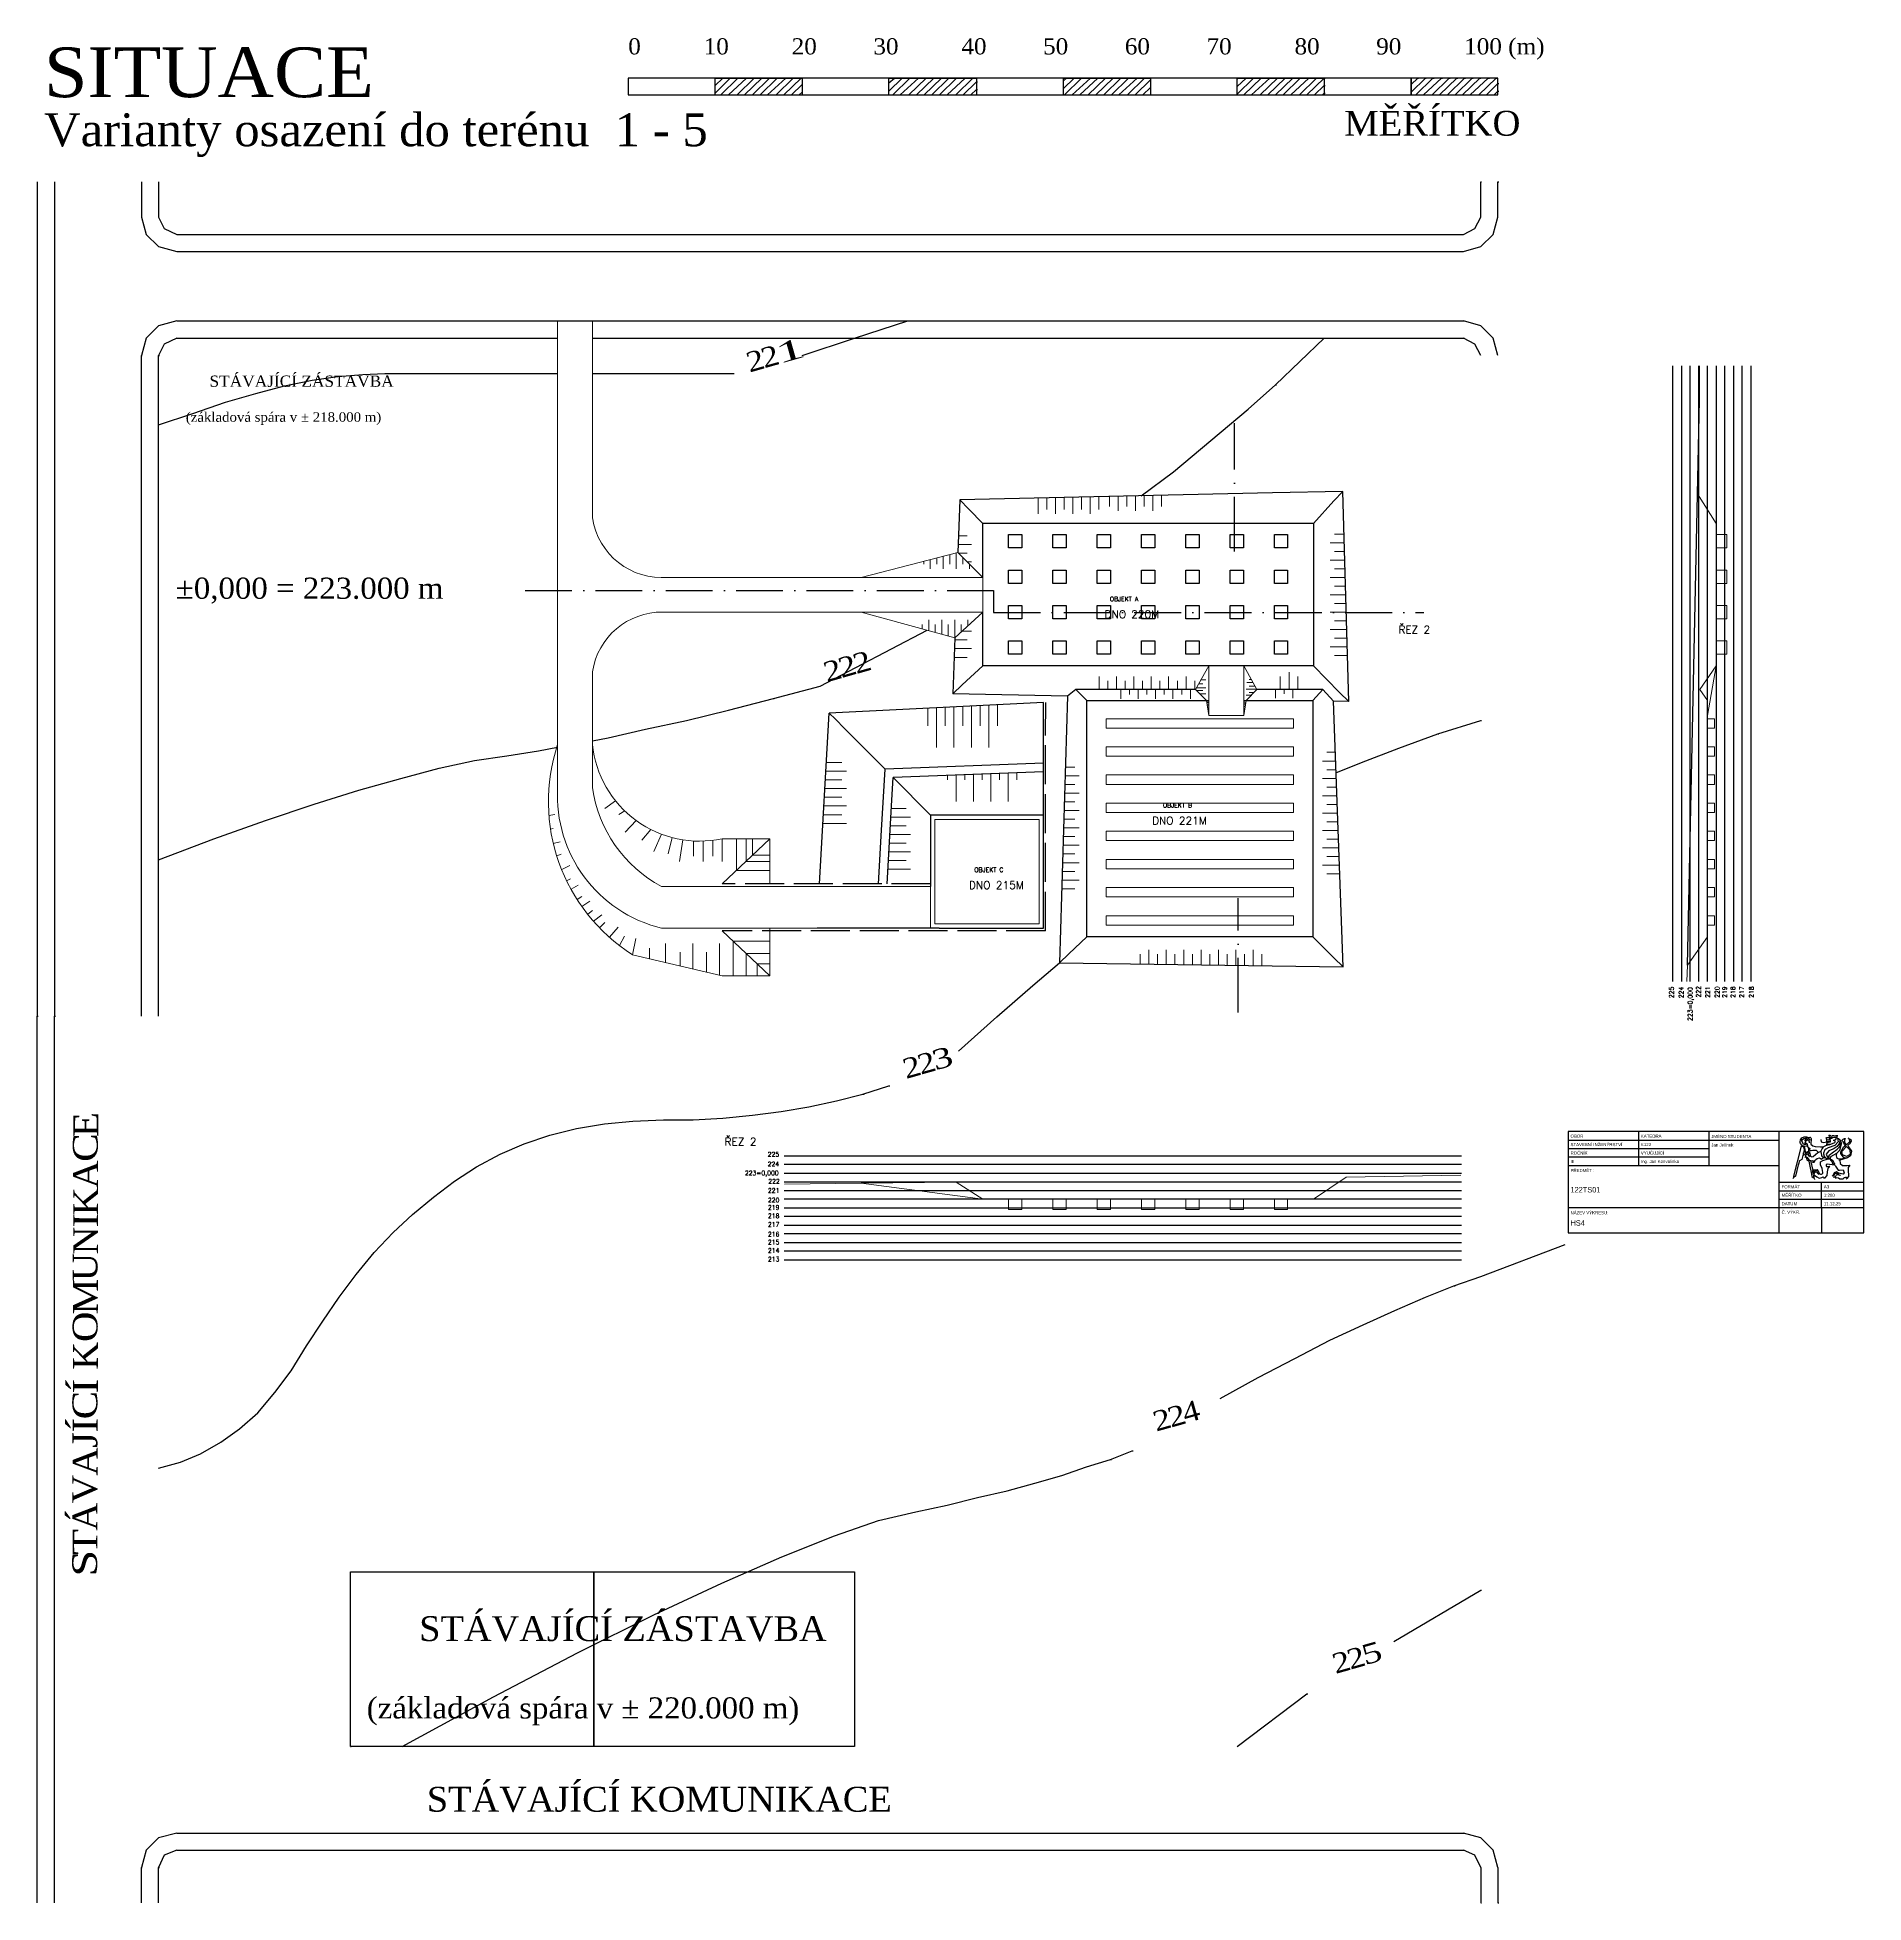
# Model space of a CAD drawing. Header units: millimetres. Extents: x -3518363 to 3223740, y -1530229 to 774657.
# Drawn here: x 190059 to 400380, y -1530229 to -1315420 of the extents above; entities that cross this region are included whole.
import ezdxf

# ---------------------------------------------------------------- set-up
doc = ezdxf.new("R2010")
doc.units = ezdxf.units.MM
doc.header["$LTSCALE"] = 15
doc.header["$MEASUREMENT"] = 0
doc.linetypes.add('ACAD_ISO02W100', pattern=[15, 12, -3])
doc.linetypes.add('ACAD_ISO10W100', pattern=[18, 12, -3, 0, -3])
doc.layers.get('0').update_dxf_attribs({"linetype": 'CONTINUOUS'})
doc.layers.get('DEFPOINTS').update_dxf_attribs({"linetype": 'CONTINUOUS'})
for name, color, linetype, lineweight in [('cesty', 7, 'CONTINUOUS', 15), ('obj 2 pasy', 141, 'ACAD_ISO10W100', 15), ('pažení', 220, 'ACAD_ISO02W100', 30), ('texty', 255, 'CONTINUOUS', 15), ('ŘEZ', 11, 'ACAD_ISO10W100', 15)]:
    doc.layers.add(name, color=color, linetype=linetype, lineweight=lineweight)
for name, color, linetype in [('obj 1 patky', 130, 'CONTINUOUS'), ('objekt 1', 40, 'CONTINUOUS'), ('objekt 2', 70, 'CONTINUOUS'), ('objekt 3', 150, 'CONTINUOUS'), ('RAMECEK', 7, 'CONTINUOUS'), ('ŘEZ bílá', 251, 'ACAD_ISO10W100'), ('ŘEZ čerch', 10, 'ACAD_ISO10W100')]:
    doc.layers.add(name, color=color, linetype=linetype)
doc.layers.add('svahovaní', color=7, linetype='CONTINUOUS', lineweight=15, true_color=0xe3331c)
doc.styles.add('ROMAN', font='roman')
doc.styles.add('romans', font='romans.shx')
doc.styles.add('TIMESNEWROMAN', font='times.ttf')

msp = doc.modelspace()

# ---------------------------------------------------------------- texts
at = {"attachment_point": 7, "style": 'TIMESNEWROMAN'}
for s, insert, char_height, width in [('\\W1.04;SITUACE', (190830.606, -1322395.109), 5726.35125, 39233.21061), ('\\W1.03;0\\~\\~\\~\\~\\~\\~\\~\\~\\~\\~10\\~\\~\\~\\~\\~\\~\\~\\~\\~\\~20\\~\\~\\~\\~\\~\\~\\~\\~\\~30\\~\\~\\~\\~\\~\\~\\~\\~\\~\\~40\\~\\~\\~\\~\\~\\~\\~\\~\\~50\\~\\~\\~\\~\\~\\~\\~\\~\\~60\\~\\~\\~\\~\\~\\~\\~\\~\\~70\\~\\~\\~\\~\\~\\~\\~\\~\\~\\~80\\~\\~\\~\\~\\~\\~\\~\\~\\~90\\~\\~\\~\\~\\~\\~\\~\\~\\~\\~100\\~(m)', (258111.038, -1317997.186), 1861.033775, 104185.90222), ('\\W1.03;MĚŘÍTKO', (340565.579, -1326793.032), 2863.1607, 21087.58593), ('\\W1.02;Varianty\\~osazení\\~do\\~terénu\\~\\~1\\~-\\~5', (190830.606, -1329210.607), 3793.6648, 76615.21395), ('\\W1.02;STÁVAJÍCÍ\\~ZÁSTAVBA', (209890.626, -1355695.096), 1293.94102, 21321.5671), ('{\\W1.03;(základová\\~spára\\~v\\~±\\~218.000\\~m)}', (207159.21, -1360053.737), 1099.86018, 22340.96115), ('{\\W1.03;±\\fTimes New Roman|b0|i0|c238|p18;0,000 =\\fTimes New Roman|b0|i0|c0|p18;\\~2\\fTimes New Roman|b0|i0|c238|p18;23\\fTimes New Roman|b0|i0|c0|p18;.000\\~m}', (206004.708, -1380647.377), 2433.709411, 49434.83592), ('\\W1.02;STÁVAJÍCÍ\\~ZÁSTAVBA', (234038.227, -1500163.587), 2863.1607, 47179.17747), ('\\W1.03;(základová\\~spára\\~v\\~±\\~220.000\\~m)', (227994.301, -1509808.145), 2433.70941, 49434.83592), ('\\W1.02;STÁVAJÍCÍ\\~KOMUNIKACE', (234912.664, -1519812.732), 2863.1607, 53670.5873)]:
    msp.add_mtext(s, dxfattribs=dict(at, insert=insert, char_height=char_height, width=width))
for s, insert, char_height, width, rotation in [('\\W1.16;2', (273773.719, -1353540.564), 2289.8356, 3047.34523, 15.80019522), ('\\W1.95;1', (275445.44, -1353051.769), 2289.8356, 3945.50577, 15.80019522), ('\\W1.16;2', (272076.359, -1354029.254), 2289.8356, 3047.34523, 15.80019522), ('\\W1.16;2', (280974.722, -1389700.801), 2289.8356, 3047.34523, 15.80019522), ('\\W1.16;2', (282672.043, -1389212.085), 2289.8356, 3047.34523, 15.80019522), ('\\W1.16;2', (284369.442, -1388749.27), 2289.8356, 3047.34523, 15.80019522), ('\\W1.16;2', (291801.97, -1434888.422), 2289.8356, 3047.34523, 15.80019522), ('\\W1.35;3', (293473.77, -1434425.515), 2289.8356, 3263.01579, 15.80019522), ('\\W1.16;2', (290104.61, -1435377.112), 2289.8356, 3047.34523, 15.80019522), ('\\W1.09;E', (197079.378, -1442064.702), 2863.0542, 4188.81108, 89.90041137), ('\\W1.14;C', (197053.791, -1444919.479), 2863.0542, 4490.01155, 89.90041137), ('\\W1.04;A', (197053.699, -1448005.821), 2863.0542, 4592.75863, 89.90041137), ('\\W1.03;K', (197053.699, -1451066.184), 2863.0542, 4572.93372, 89.90041137), ('\\W1.19;I', (197053.791, -1452506.576), 2863.0542, 3142.16769, 89.90041137), ('\\W1.02;N', (197053.791, -1455566.952), 2863.0542, 4557.723, 89.90041137), ('\\W1.04;U', (197028.243, -1458653.202), 2863.0542, 4588.46559, 89.90041137), ('\\W1.07;M', (197028.158, -1462485.177), 2863.0542, 5402.24811, 89.90041137), ('\\W1.13;O', (197028.282, -1465674.22), 2863.0542, 4720.52411, 89.90041137), ('\\W1.03;K', (197028.452, -1468863.224), 2863.0542, 4572.93372, 89.90041137), ('\\W1.19;Í', (197028.498, -1471615.314), 2863.0542, 3142.16769, 89.90041137), ('\\W1.14;C', (197002.695, -1474572.858), 2863.0542, 4490.01155, 89.90041137), ('\\W1.16;2', (318909.381, -1475987.087), 2289.8356, 3047.34523, 15.80019522), ('\\W1.16;2', (320606.78, -1475524.324), 2289.8356, 3047.34523, 15.80019522), ('\\W1.13;4', (322278.553, -1475035.543), 2289.8356, 3009.2889, 15.80019522), ('\\W1.19;Í', (197002.65, -1476115.977), 2863.0542, 3142.16769, 89.90041137), ('\\W1.09;J', (197002.695, -1477865.073), 2863.0542, 3226.50001, 89.90041137), ('\\W1.04;A', (197002.82, -1481054.077), 2863.0542, 4592.75863, 89.90041137), ('\\W1.05;V', (197002.996, -1484243.134), 2863.0542, 4599.96906, 89.90041137), ('\\W1.04;Á', (196977.318, -1487406.682), 2863.0542, 4592.75863, 89.90041137), ('\\W1.12;T', (196977.357, -1490158.719), 2863.0542, 4225.10236, 89.90041137), ('\\W1.28;S', (196977.403, -1492679.427), 2863.0542, 4219.3343, 89.90041137), ('\\W1.16;2', (339561.434, -1503891.958), 2289.8356, 3047.34523, 15.80019522), ('\\W1.16;2', (341258.781, -1503403.268), 2289.8356, 3047.34523, 15.80019522), ('\\W1.31;5', (342956.154, -1502914.565), 2289.8356, 3222.34108, 15.80019522)]:
    msp.add_mtext(s, dxfattribs=dict(at, insert=insert, char_height=char_height, width=width, rotation=rotation))
at = {"layer": 'RAMECEK', "color": 0, "linetype": 'Continuous', "style": 'ROMAN'}
for s, height, p in [('STAVEBNÍ INŽENÝRSTVÍ', 364.61509, (366618.742, -1443109.553)), ('OBOR', 364.6151, (366618.742, -1442137.305)), ('KATEDRA', 364.6151, (374720.956, -1442137.305)), ('K122', 364.6151, (374721.333, -1443109.553)), ('JMÉNO STUDENTA', 364.61509, (382823.621, -1442178.381)), ('Jan Jelínek', 364.61509, (382823.621, -1443150.628)), ('ROČNÍK', 364.6151, (366618.742, -1444081.8)), ('PŘEDMĚT :', 364.6151, (366618.742, -1446096.086)), ('III', 364.6151, (366618.742, -1445054.198)), ('VYUČUJÍCÍ', 364.6151, (374720.956, -1444081.8)), ('Ing. Jan Konvalinka', 364.61509, (374721.257, -1445054.198)), ('122TS01', 633.8253, (366618.742, -1448442.217)), ('FORMÁT', 364.6151, (390926.438, -1447971.242)), ('A3', 364.6151, (395787.977, -1447971.242)), ('MĚŘÍTKO', 364.6151, (390926.438, -1448943.791)), ('DATUM', 364.6151, (390926.438, -1449916.039)), ('1:200', 364.6151, (395787.977, -1448943.791)), ('11.12.25', 364.6151, (395787.977, -1449916.039)), ('NÁZEV VÝKRESU:', 364.61509, (366618.742, -1450957.776)), ('HS4', 633.8253, (366618.742, -1452266.755)), ('Č. VÝKR.', 364.6151, (390926.438, -1450888.437))]:
    msp.add_text(s, height=height, dxfattribs=at).set_placement(p)
at = {"layer": 'texty', "ltscale": 20, "extrusion": (1.93959e-16, -3.39308e-16, -1), "style": 'romans', "text_generation_flag": 2}
for s, height, p in [('OBJEKT A', 514.897, (-313560.063, -1380360.559)), ('DNO 220M', 890.0917, (-312951.185, -1382317.992)), ('ŘEZ 2', 890.0917, (-346798.994, -1384067.992)), ('OBJEKT B', 514.897, (-319681.185, -1404110.559)), ('DNO 221M', 890.0917, (-318431.185, -1406067.992)), ('OBJEKT C', 514.897, (-297960.063, -1411540.559)), ('DNO 215M', 890.0917, (-297351.185, -1413497.992)), ('ŘEZ 2', 890.0917, (-269208.994, -1443034.782)), ('225', 514.897, (-274163.307, -1444306.973)), ('224', 514.897, (-274163.307, -1445426.973)), ('223=0,000', 514.897, (-271543.307, -1446456.973)), ('222', 514.897, (-274233.307, -1447416.973)), ('221', 514.897, (-274193.307, -1448476.973)), ('220', 514.897, (-274193.307, -1449576.973)), ('219', 514.897, (-274193.307, -1450426.973)), ('218', 514.897, (-274193.307, -1451386.973)), ('217', 514.897, (-274193.307, -1452386.973)), ('216', 514.897, (-274193.307, -1453506.973)), ('215', 514.897, (-274193.307, -1454426.973)), ('214', 514.897, (-274193.307, -1455386.973)), ('213', 514.897, (-274193.307, -1456386.973))]:
    msp.add_text(s, height=height, dxfattribs=at).set_placement(p)
for s, p in [('225', (-378501.185, -1426067.992)), ('224', (-379621.185, -1426067.992)), ('223=0,000', (-380651.185, -1428687.992)), ('222', (-381611.185, -1425997.992)), ('221', (-382671.185, -1426037.992)), ('220', (-383771.185, -1426037.992)), ('219', (-384621.185, -1426037.992)), ('218', (-385581.185, -1426037.992)), ('217', (-386581.185, -1426037.992)), ('218', (-387701.185, -1426037.992))]:
    msp.add_text(s, height=514.897, rotation=270, dxfattribs=at).set_placement(p)

# ---------------------------------------------------------------- linework, layer by layer
for p, q in [((206107.585, -1348088.343), (354402.304, -1348088.343)), ((206107.585, -1350068.69), (249981.185, -1350068.69)), ((253981.185, -1350068.69), (328981.185, -1350068.69)), ((328981.185, -1350068.69), (354402.304, -1350068.69)), ((268115.664, -1354132.256), (270301.767, -1354132.256)), ((206107.585, -1522230.471), (354402.304, -1522230.471)), ((206107.585, -1524185.101), (354402.304, -1524185.101))]:
    msp.add_line(p, q)
at = {"elevation": 0}
for points in [[(258111.038, -1322060.883), (268115.664, -1322060.883), (268115.664, -1320106.253), (278120.284, -1320106.253), (278120.284, -1322060.883), (288124.904, -1322060.883), (288124.904, -1320106.253), (298232.395, -1320106.253), (298232.395, -1322060.883), (308237.028, -1322060.883), (308237.028, -1320106.253), (318241.635, -1320106.253), (318241.635, -1322060.883), (328246.268, -1322060.883), (328246.268, -1320106.253), (338250.887, -1320106.253), (338250.887, -1322060.883), (348255.507, -1322060.883), (348255.507, -1320106.253), (258111.038, -1320106.253), (258111.038, -1322060.883), (348358.378, -1322060.883)], [(268115.664, -1320980.71), (268990.108, -1320106.253), (269092.979, -1320106.253)], [(268115.664, -1321855.14), (269864.539, -1320106.253), (269967.41, -1320106.253)], [(268758.635, -1322060.883), (270738.982, -1320106.253), (270867.584, -1320106.253)], [(269658.796, -1322060.883), (271742.015, -1320106.253), (271844.886, -1320106.253)], [(270636.098, -1322060.883), (272616.458, -1320106.253), (272719.329, -1320106.253)], [(271510.555, -1322060.883), (273490.902, -1320106.253), (273619.491, -1320106.253)], [(272410.703, -1322060.883), (274365.332, -1320106.253), (274493.921, -1320106.253)], [(273285.146, -1322060.883), (275265.494, -1320106.253), (275368.378, -1320106.253)], [(274159.59, -1322060.883), (276242.808, -1320106.253), (276345.679, -1320106.253)], [(275136.892, -1322060.883), (277117.252, -1320106.253), (277245.841, -1320106.253)], [(276037.066, -1322060.883), (278017.413, -1320106.253), (278120.284, -1320106.253)], [(276911.497, -1322060.883), (278120.284, -1320852.095), (278223.155, -1320852.095)], [(288124.904, -1320646.353), (288767.875, -1320106.253), (288896.477, -1320106.253)], [(288124.904, -1321623.68), (289668.036, -1320106.253), (289770.907, -1320106.253)], [(288562.119, -1322060.883), (290542.466, -1320106.253), (290645.351, -1320106.253)], [(289436.563, -1322060.883), (291519.794, -1320106.253), (291648.383, -1320106.253)], [(290439.595, -1322060.883), (292419.943, -1320106.253), (292522.814, -1320106.253)], [(291314.039, -1322060.883), (293294.386, -1320106.253), (293397.27, -1320106.253)], [(292188.483, -1322060.883), (294168.83, -1320106.253), (294271.701, -1320106.253)], [(293062.913, -1322060.883), (295043.26, -1320106.253), (295146.144, -1320106.253)], [(293937.357, -1322060.883), (295917.717, -1320106.253), (296046.306, -1320106.253)], [(294837.518, -1322060.883), (296920.736, -1320106.253), (297023.607, -1320106.253)], [(295814.833, -1322060.883), (297795.18, -1320106.253), (297898.064, -1320106.253)], [(296689.276, -1322060.883), (298232.395, -1320543.482), (298335.279, -1320543.482)], [(308237.028, -1320414.893), (308571.359, -1320106.253), (308674.243, -1320106.253)], [(308237.028, -1321315.041), (309445.816, -1320106.253), (309548.687, -1320106.253)], [(308339.899, -1322060.883), (310320.246, -1320106.253), (310448.835, -1320106.253)], [(309240.047, -1322060.883), (311323.279, -1320106.253), (311426.163, -1320106.253)], [(310114.504, -1322060.883), (312197.722, -1320106.253), (312300.593, -1320106.253)], [(311091.806, -1322060.883), (313072.153, -1320106.253), (313175.037, -1320106.253)], [(311966.249, -1322060.883), (313946.609, -1320106.253), (314075.198, -1320106.253)], [(312866.41, -1322060.883), (314846.758, -1320106.253), (314949.629, -1320106.253)], [(313740.841, -1322060.883), (315721.201, -1320106.253), (315824.072, -1320106.253)], [(314615.298, -1322060.883), (316698.516, -1320106.253), (316827.105, -1320106.253)], [(315592.599, -1322060.883), (317572.946, -1320106.253), (317701.548, -1320106.253)], [(316492.774, -1322060.883), (318241.635, -1320311.995), (318344.519, -1320311.995)], [(328246.268, -1320209.124), (328349.139, -1320106.253), (328477.728, -1320106.253)], [(328246.268, -1321083.581), (329249.3, -1320106.253), (329352.184, -1320106.253)], [(328246.268, -1321958.011), (330123.744, -1320106.253), (330226.615, -1320106.253)], [(329017.827, -1322060.883), (330998.174, -1320106.253), (331101.045, -1320106.253)], [(329892.271, -1322060.883), (331975.502, -1320106.253), (332104.091, -1320106.253)], [(330895.303, -1322060.883), (332875.65, -1320106.253), (332978.521, -1320106.253)], [(331769.747, -1322060.883), (333750.094, -1320106.253), (333852.978, -1320106.253)], [(332644.19, -1322060.883), (334624.537, -1320106.253), (334727.408, -1320106.253)], [(333518.621, -1322060.883), (335498.968, -1320106.253), (335601.839, -1320106.253)], [(334393.064, -1322060.883), (336502.013, -1320106.253), (336604.884, -1320106.253)], [(335396.097, -1322060.883), (337376.444, -1320106.253), (337479.315, -1320106.253)], [(336270.54, -1322060.883), (338250.887, -1320106.253), (338353.772, -1320106.253)], [(337144.984, -1322060.883), (338250.887, -1320980.71), (338353.772, -1320980.71)], [(348255.507, -1322060.883), (358260.127, -1322060.883), (358260.127, -1320106.253), (348255.507, -1320106.253), (348255.507, -1322060.883), (348358.378, -1322060.883)], [(348255.507, -1320852.095), (349027.067, -1320106.253), (349129.951, -1320106.253)], [(348255.507, -1321752.269), (349901.51, -1320106.253), (350004.394, -1320106.253)], [(348795.607, -1322060.883), (350775.954, -1320106.253), (350904.543, -1320106.253)], [(349695.755, -1322060.883), (351778.986, -1320106.253), (351881.87, -1320106.253)], [(350673.083, -1322060.883), (352653.43, -1320106.253), (352756.301, -1320106.253)], [(351547.513, -1322060.883), (353527.86, -1320106.253), (353656.462, -1320106.253)], [(352447.674, -1322060.883), (354402.304, -1320106.253), (354530.906, -1320106.253)], [(353322.118, -1322060.883), (355302.465, -1320106.253), (355405.336, -1320106.253)], [(354196.549, -1322060.883), (356176.896, -1320106.253), (356279.78, -1320106.253)], [(355071.005, -1322060.883), (357154.223, -1320106.253), (357282.812, -1320106.253)], [(356074.025, -1322060.883), (358054.372, -1320106.253), (358157.256, -1320106.253)], [(356948.468, -1322060.883), (358260.127, -1320749.224), (358363.011, -1320749.224)], [(277785.94, -1322060.883), (278120.284, -1321752.269), (278223.155, -1321752.269)], [(297563.707, -1322060.883), (298232.395, -1321417.912), (298335.279, -1321417.912)], [(317367.204, -1322060.883), (318241.635, -1321186.452), (318344.519, -1321186.452)], [(338045.132, -1322060.883), (338250.887, -1321855.14), (338353.772, -1321855.14)], [(357822.912, -1322060.883), (358260.127, -1321623.68), (358363.011, -1321623.68)], [(190059.04, -1332065.515), (190059.04, -1428125.302), (190161.918, -1428125.302)], [(192039.387, -1332065.515), (192039.387, -1428125.302), (192142.265, -1428125.302)], [(202044.014, -1332065.515), (202044.014, -1336129.081), (202584.106, -1338109.428), (204024.361, -1339523.958), (206107.585, -1340089.775), (354299.433, -1340089.775), (356279.78, -1339523.958), (357720.041, -1338109.428), (358260.127, -1336129.081), (358260.127, -1332065.515), (358363.011, -1332065.515)], [(204024.361, -1332065.515), (204024.361, -1336129.081), (204667.331, -1337440.74), (206107.585, -1338109.428), (354299.433, -1338109.428), (355611.092, -1337440.74), (356279.78, -1336129.081), (356279.78, -1332065.515), (356382.664, -1332065.515)], [(206107.585, -1348088.343), (204024.361, -1348628.442), (202584.106, -1350068.69), (202044.014, -1352049.037), (202146.885, -1352049.037)], [(278120.284, -1352049.037), (284164.197, -1350068.69), (290321.324, -1348088.343)], [(358260.127, -1352049.037), (357720.041, -1350068.69), (356279.78, -1348628.442), (354299.433, -1348088.343), (354402.304, -1348088.343)], [(206107.585, -1350068.69), (204667.331, -1350737.378), (204024.361, -1352049.037), (204127.238, -1352049.037)], [(332644.19, -1355443.914), (338250.887, -1350068.69), (338353.772, -1350068.69)], [(356279.78, -1352049.037), (355611.092, -1350737.378), (354299.433, -1350068.69), (354402.304, -1350068.69)], [(202044.014, -1428125.302), (202044.014, -1352049.037), (202146.885, -1352049.037)], [(204024.361, -1428125.302), (204024.361, -1352049.037), (204127.238, -1352049.037)], [(204024.361, -1360047.579), (207985.061, -1358735.92), (211714.289, -1357424.261), (215237.768, -1356446.96), (218529.774, -1355546.785), (221718.909, -1354903.815), (224676.571, -1354466.613), (227531.362, -1354235.127), (230077.526, -1354132.256), (249981.185, -1354132.256)], [(253981.185, -1354132.256), (268218.536, -1354132.256)], [(329510.237, -1358231.191), (332644.19, -1355443.914), (332747.061, -1355443.914)], [(317159.87, -1368231.111), (320890.683, -1365448.547), (329510.237, -1358231.191)], [(274828.278, -1391578.853), (280203.503, -1390138.605), (292521.46, -1383695.288)], [(253981.185, -1396415.796), (255796.347, -1396079.646), (260091.392, -1395076.627), (264823.645, -1394099.299), (269658.796, -1392890.511), (274828.278, -1391578.853), (274931.149, -1391578.853)], [(351341.771, -1395642.444), (356279.78, -1394099.299), (356382.664, -1394099.299)], [(339612.074, -1400122.838), (342545.926, -1398934.45), (346840.977, -1397288.434), (351341.771, -1395642.444), (351444.642, -1395642.444)], [(204024.361, -1410122.127), (210402.63, -1407704.564), (216317.954, -1405621.333), (221924.658, -1403743.857), (227094.14, -1402097.867), (231929.278, -1400786.208), (236327.2, -1399577.421), (240416.49, -1398702.964), (244145.718, -1398162.865), (247772.074, -1397597.074), (249981.185, -1397169.981)], [(296149.177, -1432188.88), (300547.099, -1428228.173), (304713.536, -1424627.553), (307778.604, -1421980.451)], [(190059.04, -1530229.026), (190059.04, -1428125.302), (190161.918, -1428125.302)], [(192039.387, -1530229.026), (192039.387, -1428125.302), (192142.265, -1428125.302)], [(285141.525, -1437126.889), (288124.904, -1436149.587), (288227.788, -1436149.587)], [(204024.361, -1480180.196), (206544.807, -1479511.508), (208859.498, -1478534.193), (211174.19, -1477196.817), (213360.292, -1475679.403), (215443.517, -1473801.927), (217423.864, -1471487.235), (219301.34, -1468966.802), (221050.221, -1466111.998), (222927.69, -1463257.22), (224805.166, -1460505.301), (226785.513, -1457881.983), (228868.738, -1455361.537), (231054.841, -1453046.845), (233266.661, -1450963.627), (235684.23, -1448983.267), (238101.799, -1447131.522), (240622.245, -1445485.506), (243374.158, -1444045.258), (246126.071, -1442836.47), (249083.733, -1441859.156), (252169.99, -1441087.583), (255359.125, -1440547.497), (258651.138, -1440213.153), (262174.617, -1440084.564), (265595.218, -1440084.564), (268990.108, -1439878.808), (272410.703, -1439544.464), (275702.709, -1439107.236), (278891.844, -1438567.15), (282080.979, -1437898.448), (285141.525, -1437126.889), (285270.113, -1437126.889)], [(353193.529, -1459193.642), (356279.78, -1458113.456), (365991.185, -1454437.992)], [(326265.92, -1472155.937), (330663.843, -1469738.361), (334855.997, -1467552.259), (338919.576, -1465469.028), (342751.681, -1463694.436), (346378.031, -1462048.433), (349901.51, -1460505.301), (353193.529, -1459193.642), (353322.118, -1459193.642)], [(232057.873, -1512225.852), (242602.592, -1506516.27), (252272.868, -1501475.377), (261068.706, -1497077.467), (268887.224, -1493451.117), (275805.58, -1490390.571), (281849.519, -1487972.996), (286916.129, -1486198.404), (291211.155, -1485221.089), (294837.518, -1484449.53), (298335.279, -1483575.086), (301755.887, -1482803.514), (304945.022, -1481929.083), (308031.273, -1481054.64), (310886.063, -1480051.607), (313637.97, -1479177.164), (313740.841, -1479177.164)], [(313637.97, -1479177.164), (316158.416, -1478199.849), (316261.288, -1478199.849)], [(226116.825, -1512225.852), (226116.825, -1492139.459), (284164.197, -1492139.459), (284164.197, -1512225.852), (254150.344, -1512225.852), (254150.344, -1492139.459), (254150.344, -1512225.852), (226116.825, -1512225.852), (226219.703, -1512225.852)], [(346275.16, -1500163.718), (356279.78, -1494222.677), (356382.664, -1494222.677)], [(328246.268, -1512225.852), (336270.54, -1506181.926), (336373.411, -1506181.926)], [(206107.585, -1522230.471), (204024.361, -1522770.564), (202584.106, -1524185.101), (202044.014, -1526165.454), (202146.885, -1526165.454)], [(358260.127, -1526165.454), (357720.041, -1524185.101), (356279.78, -1522770.564), (354299.433, -1522230.471), (354402.304, -1522230.471)], [(206107.585, -1524185.101), (204667.331, -1524750.918), (204024.361, -1526165.454), (204127.238, -1526165.454)], [(356279.78, -1526165.454), (355611.092, -1524750.918), (354299.433, -1524185.101), (354402.304, -1524185.101)], [(202044.014, -1530229.026), (202044.014, -1526165.454), (202146.885, -1526165.454)], [(204024.361, -1530229.026), (204024.361, -1526165.454), (204127.238, -1526165.454)], [(356279.78, -1526165.454), (356279.78, -1530229.026), (356382.664, -1530229.026)], [(358260.127, -1526165.454), (358260.127, -1530229.026), (358363.011, -1530229.026)]]:
    msp.add_lwpolyline(points, dxfattribs=at)
at = {"layer": 'cesty', "linetype": 'ByBlock', "extrusion": (1.93959e-16, -3.39308e-16, -1)}
for p, q in [((249981.185, -1396847.992), (249981.185, -1348088.343)), ((253981.185, -1370769.322), (253981.185, -1348088.343)), ((324981.185, -1371407.992), (326981.185, -1371407.992)), ((326981.185, -1371407.992), (328981.185, -1371407.992)), ((296062.025, -1374738.832), (284931.185, -1377607.992)), ((298931.185, -1377607.992), (296062.025, -1374738.832)), ((284931.185, -1377607.992), (262699.552, -1377607.992)), ((298931.185, -1377607.992), (284931.185, -1377607.992)), ((298931.185, -1377607.992), (298931.185, -1381607.992)), ((284931.185, -1381607.992), (262091.185, -1381607.992)), ((284931.185, -1381607.992), (298931.185, -1381607.992)), ((295711.253, -1384572.469), (284931.185, -1381607.992)), ((298931.185, -1381607.992), (295711.253, -1384572.469)), ((253981.185, -1396847.992), (253981.185, -1388476.662)), ((323416.567, -1390518.661), (324981.185, -1387807.992)), ((326981.185, -1387807.992), (324981.185, -1387807.992)), ((324981.185, -1387807.992), (324981.185, -1393507.992)), ((328981.185, -1387807.992), (326981.185, -1387807.992)), ((328981.185, -1393507.992), (328981.185, -1387807.992)), ((330501.075, -1390518.661), (328981.185, -1387807.992)), ((324691.185, -1391807.992), (323416.567, -1390518.661)), ((324691.185, -1391807.992), (324981.185, -1393507.992)), ((324691.185, -1391807.992), (324981.185, -1391807.992)), ((329271.185, -1391807.992), (328981.185, -1393507.992)), ((329271.185, -1391807.992), (328981.185, -1391807.992)), ((329271.185, -1391807.992), (330501.075, -1390518.661)), ((324981.185, -1393507.992), (328981.185, -1393507.992)), ((249981.185, -1401847.992), (249981.185, -1396847.992)), ((253981.185, -1401847.992), (253981.185, -1396847.992)), ((268931.185, -1407707.992), (274431.185, -1407707.992)), ((274431.185, -1407707.992), (268931.185, -1412917.992)), ((274431.185, -1407707.992), (274431.185, -1412917.992)), ((292931.185, -1413207.992), (261931.185, -1413207.992)), ((292931.185, -1418007.992), (292931.185, -1413207.992)), ((282361.185, -1418007.992), (261931.185, -1418007.992)), ((274431.185, -1423507.992), (268931.185, -1418307.992)), ((274431.185, -1423507.992), (274431.185, -1418007.992)), ((268931.185, -1423507.992), (258609.978, -1421060.099)), ((268931.185, -1423507.992), (274431.185, -1423507.992))]:
    msp.add_line(p, q, dxfattribs=at)
for centre, radius, start, end in [((-261996.185, -1369527.992), 8110.556, 265.02492317, 351.19621357), ((-261996.185, -1389717.992), 8110.556, 8.80378643, 90.67112825), ((-269804.426, -1403426.95), 20886.445, 302.40952397, 18.36002892), ((-266319.63, -1395582.917), 12403.131, 257.8450583, 354.14585678), ((-265665.332, -1402748.27), 15709.964, 283.75041491, 3.285201), ((-269251.3, -1399623.4), 15431.306, 298.31819504, 351.71130566)]:
    msp.add_arc(centre, radius, start, end, dxfattribs=at)
at = {"layer": 'DEFPOINTS', "linetype": 'ByBlock', "extrusion": (1.93959e-16, -3.39308e-16, -1)}
msp.add_line((380071.057, -1422268.142), (381472.095, -1357186.554), dxfattribs=at)
at = {"layer": 'obj 1 patky', "extrusion": (1.93959e-16, -3.39308e-16, -1)}
for points in [[(-303446.185, -1372687.992), (-303446.185, -1374217.992), (-301916.185, -1374217.992), (-301916.185, -1372687.992)], [(-308546.185, -1372687.992), (-308546.185, -1374217.992), (-307016.185, -1374217.992), (-307016.185, -1372687.992)], [(-313646.185, -1372687.992), (-313646.185, -1374217.992), (-312116.185, -1374217.992), (-312116.185, -1372687.992)], [(-313646.185, -1372687.992), (-313646.185, -1374217.992), (-312116.185, -1374217.992), (-312116.185, -1372687.992)], [(-318746.185, -1372687.992), (-318746.185, -1374217.992), (-317216.185, -1374217.992), (-317216.185, -1372687.992)], [(-318746.185, -1372687.992), (-318746.185, -1374217.992), (-317216.185, -1374217.992), (-317216.185, -1372687.992)], [(-323846.185, -1372687.992), (-323846.185, -1374217.992), (-322316.185, -1374217.992), (-322316.185, -1372687.992)], [(-323846.185, -1372687.992), (-323846.185, -1374217.992), (-322316.185, -1374217.992), (-322316.185, -1372687.992)], [(-328946.185, -1372687.992), (-328946.185, -1374217.992), (-327416.185, -1374217.992), (-327416.185, -1372687.992)], [(-328946.185, -1372687.992), (-328946.185, -1374217.992), (-327416.185, -1374217.992), (-327416.185, -1372687.992)], [(-334046.185, -1372687.992), (-334046.185, -1374217.992), (-332516.185, -1374217.992), (-332516.185, -1372687.992)], [(-334046.185, -1372687.992), (-334046.185, -1374217.992), (-332516.185, -1374217.992), (-332516.185, -1372687.992)], [(-303446.185, -1376767.992), (-303446.185, -1378297.992), (-301916.185, -1378297.992), (-301916.185, -1376767.992)], [(-308546.185, -1376767.992), (-308546.185, -1378297.992), (-307016.185, -1378297.992), (-307016.185, -1376767.992)], [(-313646.185, -1376767.992), (-313646.185, -1378297.992), (-312116.185, -1378297.992), (-312116.185, -1376767.992)], [(-313646.185, -1376767.992), (-313646.185, -1378297.992), (-312116.185, -1378297.992), (-312116.185, -1376767.992)], [(-318746.185, -1376767.992), (-318746.185, -1378297.992), (-317216.185, -1378297.992), (-317216.185, -1376767.992)], [(-318746.185, -1376767.992), (-318746.185, -1378297.992), (-317216.185, -1378297.992), (-317216.185, -1376767.992)], [(-323846.185, -1376767.992), (-323846.185, -1378297.992), (-322316.185, -1378297.992), (-322316.185, -1376767.992)], [(-323846.185, -1376767.992), (-323846.185, -1378297.992), (-322316.185, -1378297.992), (-322316.185, -1376767.992)], [(-328946.185, -1376767.992), (-328946.185, -1378297.992), (-327416.185, -1378297.992), (-327416.185, -1376767.992)], [(-328946.185, -1376767.992), (-328946.185, -1378297.992), (-327416.185, -1378297.992), (-327416.185, -1376767.992)], [(-334046.185, -1376767.992), (-334046.185, -1378297.992), (-332516.185, -1378297.992), (-332516.185, -1376767.992)], [(-303446.185, -1380847.992), (-303446.185, -1382377.992), (-301916.185, -1382377.992), (-301916.185, -1380847.992)], [(-308546.185, -1380847.992), (-308546.185, -1382377.992), (-307016.185, -1382377.992), (-307016.185, -1380847.992)], [(-313646.185, -1380847.992), (-313646.185, -1382377.992), (-312116.185, -1382377.992), (-312116.185, -1380847.992)], [(-313646.185, -1380847.992), (-313646.185, -1382377.992), (-312116.185, -1382377.992), (-312116.185, -1380847.992)], [(-318746.185, -1380847.992), (-318746.185, -1382377.992), (-317216.185, -1382377.992), (-317216.185, -1380847.992)], [(-318746.185, -1380847.992), (-318746.185, -1382377.992), (-317216.185, -1382377.992), (-317216.185, -1380847.992)], [(-323846.185, -1380847.992), (-323846.185, -1382377.992), (-322316.185, -1382377.992), (-322316.185, -1380847.992)], [(-323846.185, -1380847.992), (-323846.185, -1382377.992), (-322316.185, -1382377.992), (-322316.185, -1380847.992)], [(-328946.185, -1380847.992), (-328946.185, -1382377.992), (-327416.185, -1382377.992), (-327416.185, -1380847.992)], [(-328946.185, -1380847.992), (-328946.185, -1382377.992), (-327416.185, -1382377.992), (-327416.185, -1380847.992)], [(-334046.185, -1380847.992), (-334046.185, -1382377.992), (-332516.185, -1382377.992), (-332516.185, -1380847.992)], [(-303446.185, -1384927.992), (-303446.185, -1386457.992), (-301916.185, -1386457.992), (-301916.185, -1384927.992)], [(-308546.185, -1384927.992), (-308546.185, -1386457.992), (-307016.185, -1386457.992), (-307016.185, -1384927.992)], [(-313646.185, -1384927.992), (-313646.185, -1386457.992), (-312116.185, -1386457.992), (-312116.185, -1384927.992)], [(-313646.185, -1384927.992), (-313646.185, -1386457.992), (-312116.185, -1386457.992), (-312116.185, -1384927.992)], [(-318746.185, -1384927.992), (-318746.185, -1386457.992), (-317216.185, -1386457.992), (-317216.185, -1384927.992)], [(-318746.185, -1384927.992), (-318746.185, -1386457.992), (-317216.185, -1386457.992), (-317216.185, -1384927.992)], [(-323846.185, -1384927.992), (-323846.185, -1386457.992), (-322316.185, -1386457.992), (-322316.185, -1384927.992)], [(-323846.185, -1384927.992), (-323846.185, -1386457.992), (-322316.185, -1386457.992), (-322316.185, -1384927.992)], [(-328946.185, -1384927.992), (-328946.185, -1386457.992), (-327416.185, -1386457.992), (-327416.185, -1384927.992)], [(-328946.185, -1384927.992), (-328946.185, -1386457.992), (-327416.185, -1386457.992), (-327416.185, -1384927.992)], [(-334046.185, -1384927.992), (-334046.185, -1386457.992), (-332516.185, -1386457.992), (-332516.185, -1384927.992)]]:
    msp.add_lwpolyline(points, close=True, dxfattribs=at)
at = {"layer": 'obj 2 pasy', "linetype": 'ByBlock', "extrusion": (1.93959e-16, -3.39308e-16, -1)}
for p, q in [((334731.185, -1393887.992), (313131.185, -1393887.992)), ((313131.185, -1393887.992), (313131.185, -1394967.992)), ((334731.185, -1394967.992), (334731.185, -1393887.992)), ((313131.185, -1394967.992), (334731.185, -1394967.992)), ((334731.185, -1397127.992), (313131.185, -1397127.992)), ((313131.185, -1397127.992), (313131.185, -1398207.992)), ((313131.185, -1398207.992), (334731.185, -1398207.992)), ((334731.185, -1398207.992), (334731.185, -1397127.992)), ((334731.185, -1400367.992), (313131.185, -1400367.992)), ((313131.185, -1400367.992), (313131.185, -1401447.992)), ((334731.185, -1401447.992), (334731.185, -1400367.992)), ((313131.185, -1401447.992), (334731.185, -1401447.992)), ((334731.185, -1403607.992), (313131.185, -1403607.992)), ((313131.185, -1403607.992), (313131.185, -1404687.992)), ((313131.185, -1404687.992), (334731.185, -1404687.992)), ((334731.185, -1404687.992), (334731.185, -1403607.992)), ((293431.185, -1405507.992), (293431.185, -1417507.992)), ((305431.185, -1405507.992), (293431.185, -1405507.992)), ((305431.185, -1417507.992), (305431.185, -1405507.992)), ((334731.185, -1406847.992), (313131.185, -1406847.992)), ((313131.185, -1406847.992), (313131.185, -1407927.992)), ((334731.185, -1407927.992), (334731.185, -1406847.992)), ((313131.185, -1407927.992), (334731.185, -1407927.992)), ((334731.185, -1410087.992), (313131.185, -1410087.992)), ((313131.185, -1410087.992), (313131.185, -1411167.992)), ((313131.185, -1411167.992), (334731.185, -1411167.992)), ((334731.185, -1411167.992), (334731.185, -1410087.992)), ((334731.185, -1413327.992), (313131.185, -1413327.992)), ((313131.185, -1413327.992), (313131.185, -1414407.992)), ((334731.185, -1414407.992), (334731.185, -1413327.992)), ((313131.185, -1414407.992), (334731.185, -1414407.992)), ((293431.185, -1417507.992), (305431.185, -1417507.992)), ((334731.185, -1416567.992), (313131.185, -1416567.992)), ((313131.185, -1416567.992), (313131.185, -1417647.992)), ((313131.185, -1417647.992), (334731.185, -1417647.992)), ((334731.185, -1417647.992), (334731.185, -1416567.992))]:
    msp.add_line(p, q, dxfattribs=at)
at = {"layer": 'objekt 1', "linetype": 'ByBlock', "extrusion": (1.93959e-16, -3.39308e-16, -1)}
for p, q in [((332313.38, -1367891.271), (296277.455, -1368699.429)), ((340382.374, -1367710.312), (332313.38, -1367891.271)), ((339350.664, -1368799.154), (340382.374, -1367710.312)), ((341092.327, -1391917.456), (340382.374, -1367710.312)), ((296277.455, -1368699.429), (296062.025, -1374738.832)), ((297330.186, -1369767.959), (296277.455, -1368699.429)), ((295711.253, -1384572.469), (295481.635, -1391009.629)), ((296572.243, -1389979.787), (295481.635, -1391009.629)), ((308700.181, -1391272.729), (295481.635, -1391009.629)), ((309667.978, -1390518.661), (308700.181, -1391272.729)), ((323416.567, -1390518.661), (309667.978, -1390518.661)), ((338114.973, -1390518.661), (330501.075, -1390518.661)), ((338114.973, -1390518.661), (339305.596, -1391881.893)), ((341092.327, -1391917.456), (339305.596, -1391881.893)), ((340026.343, -1390862.146), (341092.327, -1391917.456))]:
    msp.add_line(p, q, dxfattribs=at)
at = {"layer": 'objekt 1', "extrusion": (1.93959e-16, -3.39308e-16, -1)}
for p, q in [((298931.185, -1371407.992), (297330.186, -1369767.959)), ((337031.185, -1371407.992), (339350.664, -1368799.154)), ((337031.185, -1371407.992), (298931.185, -1371407.992)), ((298931.185, -1377607.992), (298931.185, -1371407.992)), ((337031.185, -1371407.992), (337031.185, -1387807.992)), ((298931.185, -1387807.992), (298931.185, -1381607.992)), ((298931.185, -1387807.992), (296572.243, -1389979.787)), ((324981.185, -1387807.992), (298931.185, -1387807.992)), ((337031.185, -1387807.992), (324981.185, -1387807.992)), ((337031.185, -1387807.992), (340026.343, -1390862.146))]:
    msp.add_line(p, q, dxfattribs=at)
at = {"layer": 'objekt 2', "linetype": 'ByBlock', "extrusion": (1.93959e-16, -3.39308e-16, -1)}
for p, q in [((308700.181, -1391272.729), (307770.016, -1421980.323)), ((309805.673, -1390657.945), (309667.978, -1390518.661)), ((340443.151, -1422469.827), (339305.596, -1391881.893)), ((308855.009, -1420944.567), (307770.016, -1421980.323)), ((307770.016, -1421980.323), (340443.151, -1422469.827)), ((339376.582, -1421415.108), (340443.151, -1422469.827))]:
    msp.add_line(p, q, dxfattribs=at)
at = {"layer": 'objekt 2', "extrusion": (1.93959e-16, -3.39308e-16, -1)}
for p, q in [((310931.185, -1391807.992), (309805.673, -1390657.945)), ((310931.185, -1419007.992), (310931.185, -1391807.992)), ((310931.185, -1391807.992), (324691.185, -1391807.992)), ((329271.185, -1391807.992), (336931.185, -1391807.992)), ((336931.185, -1391807.992), (338114.973, -1390518.661)), ((336931.185, -1391807.992), (336931.185, -1419007.992)), ((310931.185, -1419007.992), (308855.009, -1420944.567)), ((336931.185, -1419007.992), (310931.185, -1419007.992)), ((336931.185, -1419007.992), (339376.582, -1421415.108))]:
    msp.add_line(p, q, dxfattribs=at)
at = {"layer": 'objekt 3', "linetype": 'ByBlock', "extrusion": (1.93959e-16, -3.39308e-16, -1)}
for p, q in [((280148.514, -1412917.992), (281259.421, -1393238.385)), ((305931.185, -1392027.992), (281259.421, -1393238.385)), ((281963.803, -1393948.206), (281259.421, -1393238.385)), ((283020.377, -1395012.937), (281963.803, -1393948.206)), ((305931.185, -1393027.992), (305931.185, -1392027.992)), ((305931.185, -1394527.992), (305931.185, -1393027.992)), ((287281.981, -1406703.682), (287677.024, -1399705.54)), ((305931.185, -1399007.992), (287677.024, -1399705.54)), ((305931.185, -1400007.992), (288623.2, -1400659.022)), ((288475.781, -1403270.535), (288623.2, -1400659.022)), ((287931.185, -1412917.992), (288475.781, -1403270.535)), ((286931.185, -1412917.992), (287281.981, -1406703.682)), ((282361.185, -1418007.992), (279861.185, -1418007.992))]:
    msp.add_line(p, q, dxfattribs=at)
at = {"layer": 'objekt 3', "extrusion": (1.93959e-16, -3.39308e-16, -1)}
for p, q in [((287677.024, -1399705.54), (283020.377, -1395012.937)), ((305931.185, -1406007.992), (305931.185, -1394527.992)), ((292931.185, -1405007.992), (288623.2, -1400659.022)), ((305931.185, -1405007.992), (292931.185, -1405007.992)), ((292931.185, -1405007.992), (292931.185, -1413207.992)), ((305931.185, -1418007.992), (305931.185, -1406007.992)), ((293931.185, -1418007.992), (282361.185, -1418007.992)), ((293931.185, -1418007.992), (305931.185, -1418007.992))]:
    msp.add_line(p, q, dxfattribs=at)
at = {"layer": 'pažení', "linetype": 'ACAD_ISO02W100', "ltscale": 25, "extrusion": (1.93959e-16, -3.39308e-16, -1)}
for p, q in [((306141.185, -1418307.992), (306184.5, -1392015.564)), ((292931.185, -1412917.992), (268931.185, -1412917.992)), ((306141.185, -1418307.992), (268931.185, -1418307.992))]:
    msp.add_line(p, q, dxfattribs=at)
at = {"layer": 'RAMECEK', "color": 0, "linetype": 'Continuous'}
for p, q in [((366349.226, -1442412.248), (390656.922, -1442412.248)), ((366349.226, -1443384.495), (382554.407, -1443384.495)), ((374451.741, -1441440), (374451.741, -1445329.141)), ((382554.407, -1441481.076), (382554.407, -1445370.216)), ((390656.922, -1453107.573), (390656.922, -1441440)), ((393549.464, -1442475.638), (393618.392, -1442455.967)), ((396099.229, -1442436.275), (396089.382, -1442593.664)), ((396443.789, -1442111.657), (396443.789, -1442328.06)), ((396876.948, -1442406.768), (396995.087, -1442436.275)), ((366349.226, -1444356.743), (382554.407, -1444356.743)), ((366349.226, -1445329.141), (390656.922, -1445329.141)), ((393500.253, -1444128.256), (393608.545, -1444088.914)), ((393598.699, -1443901.994), (393677.451, -1443882.323)), ((394061.387, -1443547.871), (394140.15, -1443547.871)), ((394130.303, -1444757.843), (394071.233, -1444816.856)), ((395114.771, -1443842.981), (395410.098, -1443734.79)), ((396473.318, -1445436.584), (396433.942, -1445456.278)), ((397507.009, -1444698.806), (397615.291, -1444728.336)), ((390656.922, -1447273.787), (400380, -1447273.787)), ((394602.849, -1446548.203), (394583.156, -1446558.039)), ((395518.461, -1450190.831), (395518.461, -1447273.787)), ((396867.101, -1446449.825), (396768.666, -1446548.203)), ((390656.922, -1448246.185), (400380, -1448246.185)), ((390656.922, -1449218.432), (400380, -1449218.432)), ((366349.226, -1450190.831), (390656.922, -1450190.831)), ((390656.922, -1450190.831), (400380, -1450190.831)), ((395518.461, -1450190.831), (395518.461, -1453107.573))]:
    msp.add_line(p, q, dxfattribs=at)
msp.add_lwpolyline([(400380, -1441440), (366349.226, -1441440), (366349.226, -1453107.573), (400380, -1453107.573)], close=True, dxfattribs=at)
for points in [[(393224.609, -1443065.861), (393224.609, -1443085.532), (393431.336, -1443183.909), (393510.088, -1443449.492), (393510.088, -1443606.884), (393441.183, -1443872.488), (393431.336, -1443892.159), (393421.501, -1443901.994), (393411.654, -1444000.394), (393401.796, -1444020.065), (393391.96, -1444029.901), (393254.139, -1444649.629), (392978.484, -1444816.856), (392958.79, -1444836.527), (392948.955, -1444856.222), (392899.732, -1445102.131), (392889.885, -1445121.802), (392880.049, -1445131.638), (392870.202, -1445220.181), (392860.356, -1445239.852), (392850.509, -1445249.688), (392535.478, -1446558.039), (392525.631, -1446577.71), (392505.949, -1446597.381), (392358.28, -1446695.757), (392309.057, -1446725.264), (392230.294, -1446872.821)], [(392318.904, -1446705.593), (392328.74, -1446567.874), (393224.609, -1443124.875), (393244.292, -1443115.039)], [(393323.044, -1443036.355), (393293.515, -1443016.684), (393106.47, -1442800.257), (393076.941, -1442672.372), (393067.094, -1442613.335), (393096.623, -1442367.426), (393272.589, -1442137.478), (393529.782, -1442032.95), (393539.629, -1442023.114), (393687.298, -1442023.114), (393815.284, -1442052.621), (393854.66, -1442091.986), (393825.119, -1442141.164), (393716.827, -1442219.869), (393736.52, -1442239.541), (393746.356, -1442259.212), (393746.356, -1442278.883), (393756.203, -1442288.718), (393825.119, -1442278.883), (393982.635, -1442210.034), (394110.61, -1442229.705), (394189.373, -1442416.604)], [(393854.66, -1442859.271), (393677.451, -1442918.305), (393569.158, -1442918.305), (393451.03, -1442888.777), (393254.139, -1442554.322), (393263.985, -1442475.638), (393273.832, -1442446.11), (393323.044, -1442357.567), (393470.724, -1442239.541), (393706.98, -1442219.869)], [(393263.985, -1443115.039), (393323.044, -1443036.355), (393490.406, -1443085.532), (393529.782, -1443115.039), (393529.782, -1443124.875), (393539.629, -1443193.744), (393598.699, -1443469.186), (393618.392, -1443587.213), (393716.827, -1443931.522), (393687.298, -1443980.7), (393647.921, -1444010.23), (393618.392, -1444088.914), (393697.144, -1444138.092), (393687.298, -1444334.847), (393766.049, -1444334.847), (393805.437, -1444374.189), (393805.437, -1444492.239), (393834.966, -1444688.971), (393874.342, -1444728.336), (394012.175, -1444807.021), (394031.857, -1444807.021), (394051.551, -1444816.856), (394081.08, -1444846.386), (394189.373, -1445397.242), (394346.888, -1446135.043), (394405.958, -1446125.207), (394504.392, -1446046.5), (394514.239, -1445918.617), (394553.627, -1445908.781), (394642.225, -1445830.097), (395036.008, -1445800.567), (395085.231, -1445859.603), (395203.371, -1446154.714), (395242.735, -1446213.727), (395282.123, -1446262.928), (395301.816, -1446292.435), (395390.415, -1446341.613), (395449.485, -1446341.613), (395538.084, -1446341.613), (395597.153, -1446312.106), (395616.836, -1446292.435), (395656.223, -1446213.727), (395666.07, -1446144.878), (395608.232, -1445692.355), (395410.098, -1445269.38), (395410.098, -1444925.07), (395685.752, -1444757.843), (396158.287, -1444610.287), (396177.981, -1444600.451), (396207.521, -1444561.109)], [(393756.203, -1442298.554), (393638.075, -1442416.604), (393677.451, -1442505.145), (393697.144, -1442524.816), (393638.075, -1442701.879), (393549.464, -1442810.093)], [(393549.464, -1443105.204), (393815.284, -1443075.697), (393894.036, -1443046.19)], [(393647.921, -1442701.879), (393844.813, -1442810.093), (393962.952, -1443223.251), (393982.635, -1443242.922), (394041.705, -1443252.758), (394169.691, -1443370.808), (394149.997, -1443547.871), (394199.22, -1443606.884), (394337.053, -1443606.884), (394504.392, -1443577.377), (394898.187, -1443577.377), (395085.231, -1443744.626), (395104.925, -1443813.475), (395104.925, -1443862.652), (395095.078, -1443882.323), (394573.32, -1444325.011), (394455.169, -1444384.025), (394277.972, -1444315.176), (394258.278, -1444187.293), (394228.749, -1443901.994), (394081.08, -1443724.955), (394051.551, -1443705.26)], [(393697.144, -1442524.816), (393726.674, -1442505.145), (393746.356, -1442505.145), (393775.908, -1442465.802), (393903.871, -1442387.097), (394022.01, -1442387.097), (394100.763, -1442623.171), (394100.763, -1442721.55)], [(393864.495, -1442101.822), (394169.691, -1442072.292), (394199.22, -1442082.127), (394258.278, -1442131.329), (394287.819, -1442151), (394327.194, -1442229.705), (394327.194, -1442328.06), (394297.654, -1442810.093), (394307.501, -1442878.942), (394505.636, -1443090.438), (394799.741, -1443154.381), (395419.944, -1443174.052), (395666.07, -1443203.58), (395666.07, -1443282.264), (395587.307, -1443370.808), (395508.555, -1443518.364), (395459.332, -1443675.754), (395439.627, -1443715.096), (395419.944, -1443734.79), (395429.791, -1443774.132), (395528.237, -1444157.763), (395577.46, -1444246.306), (395675.905, -1444344.683), (395744.822, -1444384.025), (395784.198, -1444433.202), (395764.505, -1444472.568), (395577.46, -1444590.615), (395528.237, -1444590.615), (395508.555, -1444600.451), (395498.707, -1444610.287), (395479.014, -1444649.629)], [(393982.635, -1443252.758), (394012.175, -1443479.022), (394051.551, -1443547.871), (394041.705, -1443557.706), (394041.705, -1443597.048), (394051.551, -1443685.589)], [(395439.627, -1442347.731), (395477.782, -1442617.021), (395774.351, -1442672.372), (396079.535, -1442603.5), (396118.911, -1442711.714)], [(397201.825, -1442141.164), (397132.909, -1442367.426), (397014.769, -1442436.275), (397054.146, -1442583.829), (397054.146, -1442652.701), (397034.463, -1442731.409), (396552.07, -1442908.469), (396483.165, -1442928.14), (396453.636, -1442957.647), (396433.942, -1442967.483), (396138.605, -1443026.519), (396118.911, -1443036.355), (396109.064, -1443046.19), (396069.688, -1443046.19), (395754.669, -1443203.58), (395685.752, -1443223.251)], [(397379.023, -1442210.034), (397388.87, -1442288.718), (397418.399, -1442367.426), (397428.246, -1442593.664), (397063.992, -1443046.19), (396276.427, -1443301.935), (396010.63, -1443449.492), (395912.173, -1443547.871), (395862.961, -1443606.884), (395764.505, -1443911.851), (395754.669, -1443921.687), (395754.669, -1444010.23), (395833.421, -1444246.306), (396000.783, -1444433.202), (396000.783, -1444452.897), (396217.368, -1444561.109), (396256.744, -1444561.109), (396276.427, -1444551.273), (396424.095, -1444551.273), (396473.318, -1444551.273), (396502.847, -1444561.109), (396542.234, -1444639.793), (396561.928, -1444728.336), (396660.362, -1444787.35), (396719.432, -1444856.222), (396748.973, -1444954.577), (396748.973, -1445033.282), (396739.137, -1445043.118), (396926.182, -1445190.674), (397063.992, -1445289.051), (396453.636, -1445220.181), (396158.287, -1445200.51), (396069.688, -1445249.688), (396040.159, -1445387.406), (396089.382, -1445436.584), (396148.452, -1445466.114), (396424.095, -1445466.114), (396414.259, -1445525.127), (396404.413, -1445544.822), (396237.05, -1445692.355), (396168.134, -1446076.006), (396133.687, -1446507.618), (395862.961, -1446784.277), (395754.669, -1446843.314)], [(396020.477, -1442121.493), (396050.006, -1442141.164), (396059.853, -1442160.835), (396059.853, -1442269.047), (396089.382, -1442416.604), (396276.427, -1442357.567), (396424.095, -1442367.426), (396433.942, -1442367.426), (396453.636, -1442357.567)], [(396050.006, -1442141.164), (396187.839, -1442121.493), (396414.259, -1442101.822)], [(397615.291, -1442377.261), (397575.914, -1442780.586), (397333.497, -1443138.396), (396965.558, -1443370.808), (396945.864, -1443370.808), (396886.794, -1443400.314), (396808.043, -1443449.492), (396355.178, -1443656.083), (396074.606, -1444042.2), (396266.58, -1444472.568), (396276.427, -1444531.581)], [(396758.82, -1442101.822), (396748.973, -1442151), (396739.137, -1442170.671), (396483.165, -1442318.225), (396463.471, -1442357.567), (396532.388, -1442485.473), (396532.388, -1442524.816), (396512.694, -1442652.701), (396177.981, -1442731.409), (396128.758, -1442721.55), (396109.064, -1442937.976)], [(396109.064, -1442583.829), (396256.744, -1442564.158), (396365.025, -1442554.322), (396522.541, -1442564.158)], [(396138.605, -1442888.777), (396453.636, -1442869.106), (396483.165, -1442898.613)], [(396365.025, -1441855.887), (396374.884, -1441875.558), (396404.413, -1442052.621), (396414.259, -1442062.456), (396414.259, -1442101.822), (396739.137, -1442082.127), (397191.978, -1442121.493), (397241.201, -1442131.329)], [(396374.884, -1441855.887), (396404.413, -1441846.051), (396502.847, -1441846.051), (396532.388, -1441905.064), (396709.585, -1441973.937), (396768.666, -1441914.923), (396778.513, -1441885.393), (396916.323, -1441865.722), (396955.711, -1441934.594), (397162.449, -1441914.923), (397182.132, -1441885.393), (397329.8, -1441895.229), (397260.884, -1442131.329), (397310.118, -1442151), (397379.023, -1442200.198), (397477.469, -1442210.034), (397634.984, -1442387.097), (397654.666, -1442396.933), (397674.371, -1442396.933), (397762.959, -1442652.701), (397772.806, -1442701.879), (397822.029, -1442731.409), (397575.914, -1443597.048), (397526.691, -1443656.083), (397516.856, -1443675.754), (397516.856, -1443685.589), (397251.037, -1443961.029), (397201.825, -1444197.128), (397251.037, -1444403.696), (397349.494, -1444502.075), (397487.327, -1444561.109), (397940.168, -1444541.438), (398087.837, -1444492.239), (398107.53, -1444472.568), (398117.366, -1444443.038), (398353.645, -1444403.696)], [(396424.095, -1444541.438), (396404.413, -1444443.038), (396394.566, -1444325.011), (396384.73, -1444315.176), (396384.73, -1444246.306), (396394.566, -1444206.964), (396404.413, -1444138.092), (396906.477, -1443764.297), (397132.909, -1443626.555), (397329.8, -1443469.186), (397625.137, -1443154.381), (397733.43, -1442741.244), (397743.277, -1442721.55), (397772.806, -1442701.879)], [(397339.647, -1441885.393), (397369.176, -1441865.722), (397388.87, -1441865.722)], [(398648.982, -1442219.869), (398914.778, -1442328.06), (398934.472, -1442554.322), (398757.263, -1442829.764), (398560.372, -1443016.684), (398629.3, -1443183.909), (398971.395, -1443668.36), (398855.721, -1444226.635), (398501.313, -1444462.732), (397634.984, -1444718.477), (397615.291, -1444738.172), (397664.514, -1445111.967), (397920.475, -1445338.229), (398471.773, -1445338.229), (398767.11, -1445298.886), (398599.748, -1445584.164), (398609.606, -1446144.878), (398619.452, -1446203.892), (398629.3, -1446233.398), (398648.982, -1446597.381), (398422.562, -1446823.643), (398383.174, -1446882.656), (398333.951, -1446892.492)], [(398540.689, -1442160.835), (398619.452, -1442200.198), (398658.829, -1442239.541), (398727.734, -1442446.11), (398727.734, -1442603.5), (398383.174, -1442967.483), (398265.046, -1443046.19), (398245.353, -1443065.861), (398235.505, -1443095.368), (397999.227, -1443282.264), (397713.748, -1443803.639), (397713.748, -1443941.358), (397733.43, -1444049.572), (398018.92, -1444374.189), (398117.366, -1444423.367)], [(398393.009, -1443154.381), (398767.11, -1443518.364), (398816.344, -1444059.407), (398388.103, -1444305.34), (397930.321, -1444108.585), (397861.416, -1443715.096), (398393.009, -1443154.381)], [(398245.353, -1443046.19), (398166.589, -1442937.976), (398058.307, -1442692.043), (398048.461, -1442623.171), (398018.92, -1442593.664), (397920.475, -1442544.487), (397900.792, -1442455.967), (397910.639, -1442406.768), (398018.92, -1442298.554), (398156.742, -1442219.869), (398196.118, -1442219.869), (398205.965, -1442210.034), (398235.505, -1442210.034), (398176.436, -1442406.768), (398156.742, -1442564.158), (398166.589, -1442573.993), (398186.282, -1442701.879), (398284.728, -1442859.271), (398373.327, -1442957.647)], [(393628.228, -1444433.202), (393687.298, -1444334.847)], [(393687.298, -1443833.146), (393943.247, -1443715.096), (394031.857, -1443695.425)], [(393716.827, -1444138.092), (393785.754, -1444079.079), (393864.495, -1444049.572), (393933.412, -1444059.407), (394130.303, -1444344.683)], [(393726.674, -1443921.687), (393854.66, -1443862.652), (394026.928, -1443878.637), (394110.61, -1444020.065)], [(393815.284, -1444393.86), (393874.342, -1444403.696), (394051.551, -1444679.135), (394268.125, -1444777.514), (394504.392, -1445908.781)], [(394287.819, -1444787.35), (394494.546, -1444777.514), (394583.156, -1444954.577), (394474.863, -1445013.611)], [(394583.156, -1444954.577), (394642.225, -1444954.577), (394691.437, -1444934.906), (394780.047, -1444757.843), (394829.27, -1444669.3), (394868.646, -1444629.958), (395006.479, -1444541.438), (395301.816, -1444443.038), (395508.555, -1444590.615)], [(395794.045, -1444433.202), (395843.268, -1444433.202), (395912.173, -1444462.732), (396010.63, -1444472.568)], [(397241.201, -1443961.029), (396561.928, -1444334.847), (396502.847, -1444551.273)], [(396561.928, -1444629.958), (396660.362, -1444649.629), (396719.432, -1444688.971), (396788.349, -1444738.172), (396955.711, -1444984.084), (396985.24, -1445043.118), (397004.934, -1445102.131), (397024.616, -1445180.839)], [(397073.839, -1445298.886), (397103.368, -1445318.558), (397142.755, -1445407.077), (397349.494, -1445751.389), (397457.775, -1445859.603), (397605.444, -1445869.439), (398028.767, -1445830.097), (398127.213, -1446174.385), (397999.227, -1446321.941), (397467.622, -1446213.727), (397260.884, -1446076.006), (396998.773, -1446168.235), (396876.948, -1446430.153), (396886.794, -1446459.66), (396955.711, -1446459.66), (396945.864, -1446626.888), (396886.794, -1446764.606)], [(394346.888, -1446144.878), (394425.64, -1446587.545), (394553.627, -1446715.429), (394573.32, -1446725.264), (394632.378, -1446744.935)], [(394474.863, -1446321.941), (394553.627, -1446272.764)], [(394504.392, -1446066.171), (394593.002, -1446085.865), (394553.627, -1446272.764), (394642.225, -1446282.599), (394642.225, -1446312.106), (394642.225, -1446331.777), (394612.696, -1446508.838), (394612.696, -1446548.203), (394632.378, -1446617.052), (394642.225, -1446764.606), (394681.601, -1446823.643), (394720.989, -1446902.327), (394730.824, -1446931.834)], [(394593.002, -1446085.865), (394681.601, -1445997.322), (394858.799, -1445879.274), (394967.103, -1445898.946), (395036.008, -1445997.322)], [(394642.225, -1446282.599), (394681.601, -1446243.234), (394750.518, -1446125.207), (394770.212, -1446105.536), (394858.799, -1446066.171), (394908.033, -1446066.171), (394957.256, -1446076.006), (395114.771, -1446253.069), (395203.371, -1446361.305)], [(394642.225, -1446469.496), (394711.142, -1446449.825), (394976.939, -1446646.559), (395258.743, -1446794.113), (395547.93, -1446735.1), (395715.293, -1446653.952), (395823.585, -1446764.606), (395833.421, -1446784.277)], [(396955.711, -1446656.394), (397142.755, -1446666.251), (397142.755, -1446843.314)], [(396965.558, -1446449.825), (397004.934, -1446371.14), (397073.839, -1446262.928), (397093.521, -1446243.234), (397162.449, -1446203.892), (397201.825, -1446203.892), (397290.424, -1446203.892), (397339.647, -1446223.563), (397438.093, -1446302.27), (397507.009, -1446331.777)], [(397142.755, -1446666.251), (397142.755, -1446646.559), (397251.037, -1446400.647), (397270.73, -1446390.811), (397300.271, -1446380.976), (397418.399, -1446380.976), (397634.984, -1446449.825), (397713.748, -1446469.496)], [(397162.449, -1446744.935), (397182.132, -1446725.264), (397497.162, -1446764.606), (397634.984, -1446862.985), (398009.073, -1446862.985), (398048.461, -1446843.314), (398146.907, -1446744.935), (398146.907, -1446735.1), (398294.575, -1446666.251), (398304.422, -1446676.086), (398343.798, -1446676.086), (398383.174, -1446695.757), (398422.562, -1446823.643)]]:
    msp.add_lwpolyline(points, dxfattribs=at)
at = {"layer": 'svahovaní', "color": 0, "extrusion": (1.93959e-16, -3.39308e-16, -1)}
for p, q in [((313520.052, -1368307.574), (313520.052, -1369461.741)), ((314520.052, -1368284.519), (314520.052, -1369961.741)), ((315520.052, -1368261.463), (315520.052, -1369461.741)), ((316520.052, -1368238.408), (316520.052, -1369961.741)), ((317520.052, -1368215.352), (317520.052, -1369461.741)), ((318520.052, -1368192.297), (318520.052, -1369961.741)), ((319520.052, -1368169.241), (319520.052, -1369461.741)), ((305310.599, -1368496.848), (305310.599, -1370312.403)), ((306310.599, -1368473.792), (306310.599, -1369812.403)), ((307310.599, -1368450.737), (307310.599, -1370312.403)), ((308310.599, -1368427.681), (308310.599, -1369812.403)), ((309310.599, -1368404.626), (309310.599, -1370312.403)), ((310310.599, -1368381.57), (310310.599, -1369812.403)), ((311310.599, -1368358.514), (311310.599, -1370312.403)), ((312310.599, -1368335.459), (312310.599, -1369812.403)), ((340526.515, -1372625.07), (339455.265, -1372625.07)), ((296114.942, -1373819.476), (297627.442, -1373819.476)), ((296152.442, -1372819.476), (297127.442, -1372819.476)), ((340557.14, -1373625.07), (338955.265, -1373625.07)), ((340587.765, -1374625.07), (339455.265, -1374625.07)), ((292145.239, -1375748.449), (292141.185, -1376107.239)), ((292891.185, -1375556.169), (292891.185, -1376617.239)), ((293641.185, -1375362.844), (293641.185, -1376107.239)), ((294391.185, -1375169.519), (294391.185, -1376617.239)), ((295141.185, -1374976.194), (295141.185, -1376107.239)), ((295891.185, -1374782.869), (295891.185, -1376617.239)), ((296142.669, -1374819.476), (297127.442, -1374819.476)), ((296641.185, -1375317.992), (296641.185, -1376107.239)), ((297142.669, -1375819.476), (297627.442, -1375819.476)), ((297391.185, -1376067.992), (297391.185, -1376617.239)), ((340618.39, -1375625.07), (338955.265, -1375625.07)), ((340649.015, -1376625.07), (339455.265, -1376625.07)), ((340679.64, -1377625.07), (338955.265, -1377625.07)), ((340710.265, -1378625.07), (339455.265, -1378625.07)), ((340740.89, -1379625.07), (338955.265, -1379625.07)), ((340771.515, -1380625.07), (339455.265, -1380625.07)), ((291960.63, -1383538.4), (291961.253, -1383024.728)), ((292711.253, -1383745.351), (292711.253, -1382514.728)), ((293461.253, -1383952.131), (293461.253, -1383024.728)), ((294211.253, -1384158.91), (294211.253, -1382514.728)), ((294961.253, -1384365.69), (294961.253, -1383024.728)), ((295711.253, -1384572.469), (295711.253, -1382514.728)), ((296461.253, -1383881.971), (296461.253, -1383024.728)), ((297211.253, -1383191.472), (297211.253, -1382514.728)), ((340802.14, -1381625.07), (338955.265, -1381625.07)), ((340832.765, -1382625.07), (339455.265, -1382625.07)), ((295702.442, -1384819.476), (297127.442, -1384819.476)), ((296529.134, -1383819.476), (297627.442, -1383819.476)), ((340863.39, -1383625.07), (338955.265, -1383625.07)), ((340894.015, -1384625.07), (339455.265, -1384625.07)), ((295627.442, -1386819.476), (297127.442, -1386819.476)), ((295664.942, -1385819.476), (297627.442, -1385819.476)), ((340924.64, -1385625.07), (338955.265, -1385625.07)), ((340955.265, -1386625.07), (339455.265, -1386625.07)), ((312341.185, -1390518.661), (312341.185, -1389028.661)), ((313341.185, -1390518.661), (313341.185, -1389528.661)), ((314341.185, -1390518.661), (314341.185, -1389028.661)), ((315341.185, -1390518.661), (315341.185, -1389528.661)), ((316341.185, -1390518.661), (316341.185, -1389028.661)), ((317341.185, -1390518.661), (317341.185, -1389528.661)), ((318341.185, -1390518.661), (318341.185, -1389028.661)), ((319341.185, -1390518.661), (319341.185, -1389528.661)), ((320341.185, -1390518.661), (320341.185, -1389028.661)), ((321341.185, -1390518.661), (321341.185, -1389528.661)), ((322341.185, -1390518.661), (322341.185, -1389028.661)), ((323341.185, -1390518.661), (323341.185, -1389528.661)), ((324056.037, -1389410.792), (324631.185, -1389410.792)), ((330056.174, -1389725.195), (329361.185, -1389725.195)), ((329611.185, -1389387.992), (329867.102, -1389387.992)), ((333201.185, -1390518.661), (333201.185, -1389018.661)), ((334201.185, -1390518.661), (334201.185, -1388518.661)), ((335201.185, -1390518.661), (335201.185, -1389018.661)), ((314841.185, -1390518.661), (314841.185, -1391587.191)), ((315841.185, -1390518.661), (315841.185, -1391087.191)), ((316841.185, -1390518.661), (316841.185, -1391587.191)), ((317841.185, -1390518.661), (317841.185, -1391087.191)), ((318841.185, -1390518.661), (318841.185, -1391587.191)), ((319841.185, -1390518.661), (319841.185, -1391087.191)), ((320841.185, -1390518.661), (320841.185, -1391587.191)), ((321841.185, -1390518.661), (321841.185, -1391087.191)), ((322841.185, -1390518.661), (322841.185, -1391587.191)), ((323517.273, -1390344.189), (324631.185, -1390344.189)), ((323542.822, -1390646.373), (324271.185, -1390647.992)), ((323781.903, -1389885.723), (324271.185, -1389885.723)), ((323900.859, -1391008.543), (324631.185, -1391008.543)), ((324981.185, -1391867.992), (324791.185, -1391867.992)), ((324981.185, -1391937.992), (324921.185, -1391937.992)), ((328981.185, -1391947.992), (329171.185, -1391947.992)), ((330472.311, -1390467.36), (329261.185, -1390467.992)), ((329886.13, -1391163.326), (329261.185, -1391163.326)), ((330293.239, -1390147.992), (329611.185, -1390147.992)), ((330159.449, -1390876.797), (329611.185, -1390876.797)), ((332641.185, -1390518.661), (332641.185, -1391538.661)), ((333641.185, -1390518.661), (333641.185, -1391038.661)), ((334641.185, -1390518.661), (334641.185, -1391538.661)), ((292621.185, -1392680.978), (292621.185, -1394718.658)), ((293621.185, -1392631.919), (293621.185, -1397218.658)), ((294621.185, -1392582.859), (294621.185, -1394718.658)), ((295621.185, -1392533.799), (295621.185, -1397218.658)), ((296621.185, -1392484.739), (296621.185, -1394718.658)), ((297621.185, -1392435.679), (297621.185, -1397218.658)), ((298621.185, -1392386.619), (298621.185, -1394718.658)), ((299621.185, -1392337.559), (299621.185, -1397218.658)), ((300621.185, -1392288.5), (300621.185, -1394718.658)), ((324981.185, -1392027.992), (324821.185, -1392027.992)), ((324981.185, -1392207.992), (324831.185, -1392207.992)), ((324981.185, -1392407.992), (324851.185, -1392407.992)), ((324981.185, -1392627.992), (324861.185, -1392627.992)), ((324981.185, -1392287.992), (324911.185, -1392287.992)), ((324981.185, -1392527.992), (324911.185, -1392527.992)), ((324981.185, -1392127.992), (324921.185, -1392127.992)), ((324981.185, -1392727.992), (324921.185, -1392727.992)), ((328981.185, -1392017.992), (329041.185, -1392017.992)), ((328981.185, -1392107.992), (329141.185, -1392107.992)), ((328981.185, -1392207.992), (329041.185, -1392207.992)), ((328981.185, -1392287.992), (329131.185, -1392287.992)), ((328981.185, -1392367.992), (329051.185, -1392367.992)), ((328981.185, -1392487.992), (329111.185, -1392487.992)), ((328981.185, -1392607.992), (329051.185, -1392607.992)), ((328981.185, -1392707.992), (329101.185, -1392707.992)), ((328981.185, -1392807.992), (329041.185, -1392807.992)), ((339524.1, -1397757.286), (338544.755, -1397757.286)), ((280881.231, -1399937.992), (283224.102, -1399937.992)), ((280937.68, -1398937.992), (282724.102, -1398937.992)), ((294857.067, -1400424.538), (294857.067, -1400913.462)), ((295857.067, -1400386.924), (295857.067, -1403413.462)), ((296857.067, -1400349.31), (296857.067, -1400913.462)), ((297857.067, -1400311.695), (297857.067, -1403413.462)), ((298857.067, -1400274.081), (298857.067, -1400913.462)), ((299857.067, -1400236.466), (299857.067, -1403413.462)), ((300857.067, -1400198.852), (300857.067, -1400913.462)), ((301857.067, -1400161.237), (301857.067, -1403413.462)), ((302857.067, -1400123.623), (302857.067, -1400913.462)), ((308435.996, -1400465.436), (310027.941, -1400465.436)), ((308467.385, -1399465.436), (309527.941, -1399465.436)), ((339561.289, -1398757.286), (338044.755, -1398757.286)), ((339598.479, -1399757.286), (338544.755, -1399757.286)), ((280768.331, -1401937.992), (283224.102, -1401937.992)), ((280824.781, -1400937.992), (282724.102, -1400937.992)), ((308373.218, -1402465.436), (310027.941, -1402465.436)), ((308404.607, -1401465.436), (309527.941, -1401465.436)), ((339635.669, -1400757.286), (338044.755, -1400757.286)), ((339672.858, -1401757.286), (338544.755, -1401757.286)), ((256656.594, -1403358.737), (255420.214, -1404227.459)), ((257700.631, -1404502.026), (257031.185, -1404917.992)), ((280655.432, -1403937.992), (283224.102, -1403937.992)), ((280711.882, -1402937.992), (282724.102, -1402937.992)), ((288422.297, -1404217.992), (290112.754, -1404217.992)), ((308310.441, -1404465.436), (310027.941, -1404465.436)), ((308341.829, -1403465.436), (309527.941, -1403465.436)), ((339710.048, -1402757.286), (338044.755, -1402757.286)), ((339784.427, -1404757.286), (338044.755, -1404757.286)), ((339747.238, -1403757.286), (338544.755, -1403757.286)), ((248979.211, -1405025.074), (249671.185, -1404917.992)), ((249160.473, -1406600.399), (249481.185, -1406537.992)), ((259010.728, -1405603.775), (257751.185, -1406937.992)), ((260718.427, -1406649.271), (259681.185, -1407887.992)), ((280542.532, -1405937.992), (283224.102, -1405937.992)), ((280598.982, -1404937.992), (282724.102, -1404937.992)), ((288309.398, -1406217.992), (290112.754, -1406217.992)), ((288365.847, -1405217.992), (290612.754, -1405217.992)), ((308247.663, -1406465.436), (310027.941, -1406465.436)), ((308279.052, -1405465.436), (309527.941, -1405465.436)), ((339858.807, -1406757.286), (338044.755, -1406757.286)), ((339821.617, -1405757.286), (338544.755, -1405757.286)), ((249482.486, -1408250.056), (250261.185, -1408047.992)), ((261946.747, -1407189.62), (261071.185, -1409177.992)), ((263168.015, -1407578.957), (262711.185, -1409457.992)), ((264384.299, -1407834.127), (264021.185, -1410347.992)), ((265641.185, -1407967.479), (265641.185, -1409697.992)), ((266720.589, -1407979.565), (266720.589, -1410347.992)), ((267838.071, -1407892.75), (267838.071, -1409697.992)), ((268931.185, -1407707.992), (268931.185, -1410347.992)), ((270581.185, -1407707.992), (270581.185, -1411354.992)), ((271681.185, -1407707.992), (271681.185, -1410312.992)), ((272421.185, -1407707.992), (272421.185, -1409612.01)), ((288196.498, -1408217.992), (290112.754, -1408217.992)), ((288252.948, -1407217.992), (290612.754, -1407217.992)), ((308184.885, -1408465.436), (310027.941, -1408465.436)), ((308216.274, -1407465.436), (309527.941, -1407465.436)), ((339933.186, -1408757.286), (338044.755, -1408757.286)), ((339895.996, -1407757.286), (338544.755, -1407757.286)), ((249873.741, -1409672.86), (250381.185, -1409467.992)), ((250445.694, -1411268.065), (251401.185, -1410777.992)), ((271681.185, -1410312.992), (274431.185, -1410312.992)), ((272421.185, -1409612.01), (274431.185, -1409612.01)), ((288027.149, -1411217.992), (290612.754, -1411217.992)), ((288083.599, -1410217.992), (290112.754, -1410217.992)), ((288140.049, -1409217.992), (290612.754, -1409217.992)), ((308122.107, -1410465.436), (310027.941, -1410465.436)), ((308153.496, -1409465.436), (309527.941, -1409465.436)), ((340007.565, -1410757.286), (338044.755, -1410757.286)), ((339970.376, -1409757.286), (338544.755, -1409757.286)), ((251017.814, -1412554.205), (251471.185, -1412317.992)), ((251519.756, -1413522.217), (252361.185, -1413057.992)), ((270581.185, -1411354.992), (274431.185, -1411354.992)), ((308059.329, -1412465.436), (310027.941, -1412465.436)), ((308090.718, -1411465.436), (309527.941, -1411465.436)), ((340044.755, -1411757.286), (338544.755, -1411757.286)), ((252227.903, -1414710.099), (252751.185, -1414377.992)), ((252780.216, -1415527.357), (253671.185, -1414887.992)), ((308027.941, -1413465.436), (309527.941, -1413465.436)), ((253437.691, -1416402.834), (253991.185, -1415957.992)), ((254095.366, -1417191.725), (255081.185, -1416467.992)), ((254796.27, -1417952.749), (255431.185, -1417367.992)), ((255941.776, -1419049.707), (256951.185, -1417887.992)), ((257104.604, -1420008.811), (257691.185, -1418937.992)), ((258609.978, -1421060.099), (258981.185, -1419177.992)), ((262411.185, -1421961.636), (262411.185, -1419787.992)), ((265551.185, -1422706.353), (265551.185, -1419787.992)), ((268601.185, -1423429.725), (268601.185, -1419787.992)), ((270211.185, -1423507.992), (270211.185, -1419518.174)), ((270211.185, -1419518.174), (274431.185, -1419518.174)), ((260548.377, -1421519.831), (260548.377, -1420327.992)), ((264081.185, -1422357.712), (264081.185, -1420787.992)), ((267131.185, -1423081.084), (267131.185, -1420787.992)), ((271681.185, -1423507.992), (271681.185, -1420907.992)), ((271681.185, -1420907.992), (274431.185, -1420907.992)), ((317071.97, -1422119.683), (317071.97, -1421017.079)), ((318071.97, -1422134.665), (318071.97, -1420517.079)), ((319071.97, -1422149.647), (319071.97, -1421017.079)), ((320071.97, -1422164.629), (320071.97, -1420517.079)), ((321071.97, -1422179.611), (321071.97, -1421017.079)), ((322071.97, -1422194.592), (322071.97, -1420517.079)), ((323071.97, -1422209.574), (323071.97, -1421017.079)), ((324071.97, -1422224.556), (324071.97, -1420517.079)), ((325071.97, -1422239.538), (325071.97, -1421017.079)), ((326071.97, -1422254.52), (326071.97, -1420517.079)), ((327071.97, -1422269.502), (327071.97, -1421017.079)), ((328071.97, -1422284.484), (328071.97, -1420517.079)), ((329071.97, -1422299.465), (329071.97, -1421017.079)), ((330071.97, -1422314.447), (330071.97, -1420517.079)), ((331071.97, -1422329.429), (331071.97, -1421017.079)), ((272951.185, -1423507.992), (272951.185, -1422108.719)), ((272951.185, -1422108.719), (274431.185, -1422108.719))]:
    msp.add_line(p, q, dxfattribs=at)
at = {"layer": 'ŘEZ', "linetype": 'ByBlock', "extrusion": (1.93959e-16, -3.39308e-16, -1)}
for p, q in [((381472.095, -1357186.554), (381472.095, -1353247.992)), ((381239.529, -1367989.772), (381472.095, -1357186.554)), ((383401.185, -1371407.992), (381239.529, -1367989.772)), ((383401.185, -1371407.992), (383401.185, -1387807.992)), ((383401.185, -1372687.992), (384601.185, -1372687.992)), ((384601.185, -1374217.992), (383401.185, -1374217.992)), ((384601.185, -1372687.992), (384601.185, -1374217.992)), ((383401.185, -1376767.992), (384601.185, -1376767.992)), ((384601.185, -1376767.992), (384601.185, -1378297.992)), ((384601.185, -1378297.992), (383401.185, -1378297.992)), ((383401.185, -1380847.992), (384601.185, -1380847.992)), ((384601.185, -1380847.992), (384601.185, -1382377.992)), ((384601.185, -1382377.992), (383401.185, -1382377.992)), ((383401.185, -1384927.992), (384601.185, -1384927.992)), ((384601.185, -1384927.992), (384601.185, -1386457.992)), ((384601.185, -1386457.992), (383401.185, -1386457.992)), ((383401.185, -1387807.992), (381510.308, -1390518.661)), ((382401.185, -1393507.992), (383401.185, -1387807.992)), ((382401.185, -1391807.992), (381510.308, -1390518.661)), ((382401.185, -1391807.992), (382401.185, -1418996.881)), ((382401.185, -1393887.992), (383201.185, -1393887.992)), ((383201.185, -1393887.992), (383201.185, -1394967.992)), ((382401.185, -1394967.992), (383201.185, -1394967.992)), ((382401.185, -1397127.992), (383201.185, -1397127.992)), ((382401.185, -1398207.992), (383201.185, -1398207.992)), ((383201.185, -1397127.992), (383201.185, -1398207.992)), ((382401.185, -1400367.992), (383201.185, -1400367.992)), ((383201.185, -1400367.992), (383201.185, -1401447.992)), ((383201.185, -1401447.992), (382401.185, -1401447.992)), ((382401.185, -1403607.992), (383201.185, -1403607.992)), ((382401.185, -1404687.992), (383201.185, -1404687.992)), ((383201.185, -1403607.992), (383201.185, -1404687.992)), ((382401.185, -1406847.992), (383201.185, -1406847.992)), ((383201.185, -1406847.992), (383201.185, -1407927.992)), ((382401.185, -1407927.992), (383201.185, -1407927.992)), ((382401.185, -1410087.992), (383201.185, -1410087.992)), ((382401.185, -1411167.992), (383201.185, -1411167.992)), ((383201.185, -1410087.992), (383201.185, -1411167.992)), ((382401.185, -1413327.992), (383201.185, -1413327.992)), ((383201.185, -1413327.992), (383201.185, -1414407.992)), ((382401.185, -1414407.992), (383201.185, -1414407.992)), ((382401.185, -1416567.992), (383201.185, -1416567.992)), ((382401.185, -1417647.992), (383201.185, -1417647.992)), ((383201.185, -1416567.992), (383201.185, -1417647.992)), ((380071.057, -1422268.142), (382401.185, -1418996.881)), ((380030.373, -1424157.992), (380071.057, -1422268.142)), ((284931.185, -1447374.782), (276098.994, -1447474.782)), ((295891.185, -1447264.782), (284931.185, -1447374.782)), ((284931.185, -1447374.782), (298931.185, -1449206.973)), ((295891.185, -1447264.782), (298931.185, -1449206.973)), ((340791.728, -1446674.782), (337031.185, -1449206.973)), ((340791.728, -1446674.782), (353998.994, -1446464.782)), ((298931.185, -1449206.973), (337031.185, -1449206.973)), ((301916.185, -1449206.973), (301916.185, -1450406.973)), ((303446.185, -1449206.973), (303446.185, -1450406.973)), ((307016.185, -1449206.973), (307016.185, -1450406.973)), ((307016.185, -1449206.973), (307016.185, -1450406.973)), ((308546.185, -1449206.973), (308546.185, -1450406.973)), ((308546.185, -1449206.973), (308546.185, -1450406.973)), ((312116.185, -1449206.973), (312116.185, -1450406.973)), ((312116.185, -1449206.973), (312116.185, -1450406.973)), ((313646.185, -1449206.973), (313646.185, -1450406.973)), ((313646.185, -1449206.973), (313646.185, -1450406.973)), ((317216.185, -1449206.973), (317216.185, -1450406.973)), ((317216.185, -1449206.973), (317216.185, -1450406.973)), ((318746.185, -1449206.973), (318746.185, -1450406.973)), ((318746.185, -1449206.973), (318746.185, -1450406.973)), ((322316.185, -1449206.973), (322316.185, -1450406.973)), ((322316.185, -1449206.973), (322316.185, -1450406.973)), ((323846.185, -1449206.973), (323846.185, -1450406.973)), ((323846.185, -1449206.973), (323846.185, -1450406.973)), ((327416.185, -1449206.973), (327416.185, -1450406.973)), ((327416.185, -1449206.973), (327416.185, -1450406.973)), ((328946.185, -1449206.973), (328946.185, -1450406.973)), ((328946.185, -1449206.973), (328946.185, -1450406.973)), ((332516.185, -1449206.973), (332516.185, -1450406.973)), ((334046.185, -1449206.973), (334046.185, -1450406.973)), ((301916.185, -1450406.973), (303446.185, -1450406.973)), ((307016.185, -1450406.973), (308546.185, -1450406.973)), ((307016.185, -1450406.973), (308546.185, -1450406.973)), ((312116.185, -1450406.973), (313646.185, -1450406.973)), ((312116.185, -1450406.973), (313646.185, -1450406.973)), ((317216.185, -1450406.973), (318746.185, -1450406.973)), ((317216.185, -1450406.973), (318746.185, -1450406.973)), ((322316.185, -1450406.973), (323846.185, -1450406.973)), ((322316.185, -1450406.973), (323846.185, -1450406.973)), ((327416.185, -1450406.973), (328946.185, -1450406.973)), ((327416.185, -1450406.973), (328946.185, -1450406.973)), ((332516.185, -1450406.973), (334046.185, -1450406.973))]:
    msp.add_line(p, q, dxfattribs=at)
at = {"layer": 'ŘEZ bílá', "color": 250, "linetype": 'ByBlock', "true_color": 0x1a1a1a, "extrusion": (1.93959e-16, -3.39308e-16, -1)}
for p, q in [((378401.185, -1424157.992), (378401.185, -1353247.992)), ((379401.185, -1353247.992), (379401.185, -1424157.992)), ((380401.185, -1424157.992), (380401.185, -1353247.992)), ((381401.185, -1424157.992), (381401.185, -1353247.992)), ((382401.185, -1424157.992), (382401.185, -1353247.992)), ((383401.185, -1353247.992), (383401.185, -1424157.992)), ((384401.185, -1424157.992), (384401.185, -1353247.992)), ((385401.185, -1353247.992), (385401.185, -1424157.992)), ((386401.185, -1424157.992), (386401.185, -1353247.992)), ((387401.185, -1353247.992), (387401.185, -1424157.992)), ((276073.307, -1444206.973), (354058.994, -1444206.973)), ((354058.994, -1445206.973), (276073.307, -1445206.973)), ((276073.307, -1446206.973), (354058.994, -1446206.973)), ((276073.307, -1447206.973), (354058.994, -1447206.973)), ((276073.307, -1448206.973), (354058.994, -1448206.973)), ((354058.994, -1449206.973), (276073.307, -1449206.973)), ((276073.307, -1450206.973), (354058.994, -1450206.973)), ((354058.994, -1451206.973), (276073.307, -1451206.973)), ((276073.307, -1452206.973), (354058.994, -1452206.973)), ((354058.994, -1453206.973), (276073.307, -1453206.973)), ((276073.307, -1454206.973), (354058.994, -1454206.973)), ((354058.994, -1455206.973), (276073.307, -1455206.973)), ((276073.307, -1456206.973), (354058.994, -1456206.973))]:
    msp.add_line(p, q, dxfattribs=at)
at = {"layer": 'ŘEZ čerch', "ltscale": 35, "extrusion": (1.93959e-16, -3.39308e-16, -1)}
for p, q in [((327921.185, -1374625.492), (327921.185, -1359850.492)), ((328351.185, -1427717.992), (328351.185, -1414567.992))]:
    msp.add_line(p, q, dxfattribs=at)
at = {"layer": 'ŘEZ čerch', "linetype": 'ACAD_ISO10W100', "ltscale": 30, "extrusion": (1.93959e-16, -3.39308e-16, -1)}
for p, q in [((246228.994, -1379137.992), (300168.994, -1379137.992)), ((300168.994, -1379137.992), (300168.994, -1381667.992)), ((300168.994, -1381667.992), (349718.994, -1381667.992))]:
    msp.add_line(p, q, dxfattribs=at)

msp.set_redraw_order([(e.dxf.handle, doc.entitydb.next_handle()) for e in msp.query("TEXT MTEXT ATTDEF DIMENSION ARC_DIMENSION")])  # texts and dimensions are drawn at this point

doc.saveas('drawing.dxf')
